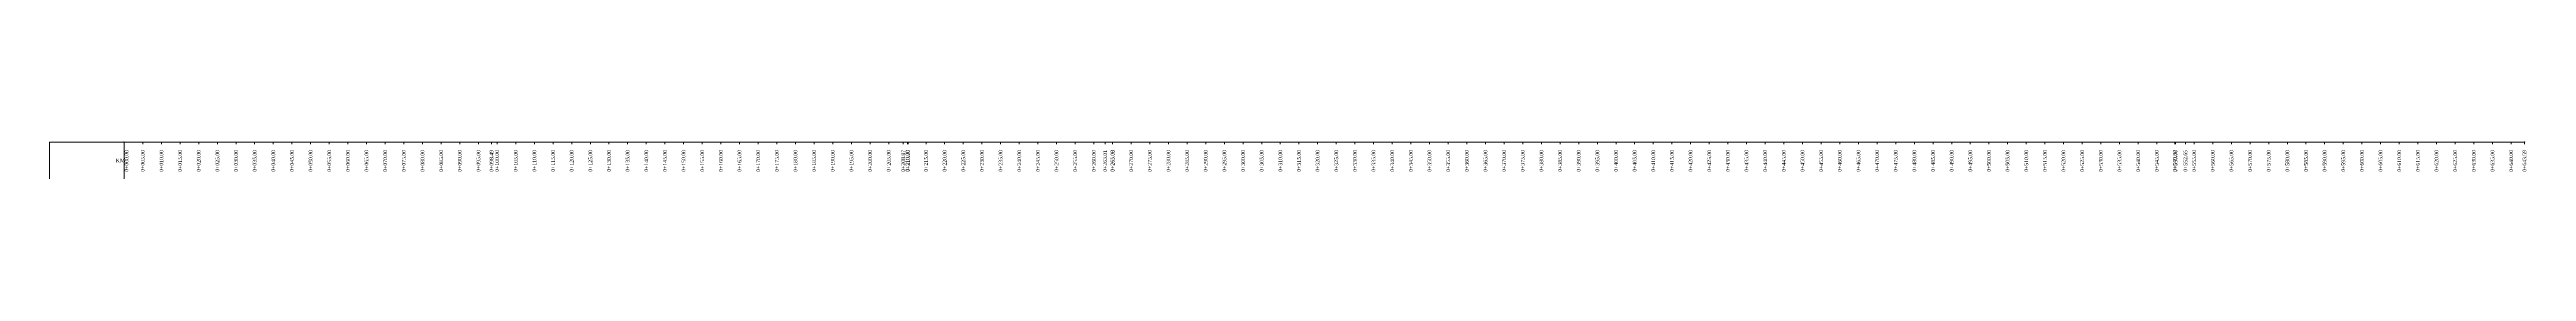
# Model space of a CAD drawing. Header units: metres. Extents: x 478603 to 489313, y 4282657 to 4289463.
# Drawn here: x 483999 to 484663, y 4283205 to 4283215 of the extents above; entities that cross this region are included whole.
import ezdxf

# ---------------------------------------------------------------- set-up
doc = ezdxf.new("R2010")
doc.units = ezdxf.units.M
for name, color, linetype, lineweight in [('PR_ENK_KM', 18, 'Continuous', 0), ('PR_OLCEK', 1, 'Continuous', 0), ('PR_PROFIL', 153, 'Continuous', 0)]:
    doc.layers.add(name, color=color, linetype=linetype, lineweight=lineweight)
doc.styles.get("Standard").update_dxf_attribs({"font": 'times.ttf'})

msp = doc.modelspace()

# ---------------------------------------------------------------- linework, layer by layer
at = {"layer": 'PR_OLCEK'}
for p in [(484019.12, 4283214.97, 959.9), (484662.71, 4283214.97, 959.9)]:
    msp.add_point(p, dxfattribs=at)
at = {"layer": 'PR_PROFIL'}
for p, q in [((483999.12, 4283214.97), (484662.71, 4283214.97)), ((483999.12, 4283205.1), (483999.12, 4283214.97)), ((484019.12, 4283205.1), (484019.12, 4283214.97)), ((484019.12, 4283214.47), (484019.12, 4283214.97)), ((484024.12, 4283214.47), (484024.12, 4283214.97)), ((484029.12, 4283214.47), (484029.12, 4283214.97)), ((484034.12, 4283214.47), (484034.12, 4283214.97)), ((484039.12, 4283214.47), (484039.12, 4283214.97)), ((484044.12, 4283214.47), (484044.12, 4283214.97)), ((484049.12, 4283214.47), (484049.12, 4283214.97)), ((484054.12, 4283214.47), (484054.12, 4283214.97)), ((484059.12, 4283214.47), (484059.12, 4283214.97)), ((484064.12, 4283214.47), (484064.12, 4283214.97)), ((484069.12, 4283214.47), (484069.12, 4283214.97)), ((484074.12, 4283214.47), (484074.12, 4283214.97)), ((484079.12, 4283214.47), (484079.12, 4283214.97)), ((484084.12, 4283214.47), (484084.12, 4283214.97)), ((484089.12, 4283214.47), (484089.12, 4283214.97)), ((484094.12, 4283214.47), (484094.12, 4283214.97)), ((484099.12, 4283214.47), (484099.12, 4283214.97)), ((484104.12, 4283214.47), (484104.12, 4283214.97)), ((484109.12, 4283214.47), (484109.12, 4283214.97)), ((484114.12, 4283214.47), (484114.12, 4283214.97)), ((484117.61, 4283214.47), (484117.61, 4283214.97)), ((484119.12, 4283214.47), (484119.12, 4283214.97)), ((484124.12, 4283214.47), (484124.12, 4283214.97)), ((484129.12, 4283214.47), (484129.12, 4283214.97)), ((484134.12, 4283214.47), (484134.12, 4283214.97)), ((484139.12, 4283214.47), (484139.12, 4283214.97)), ((484144.12, 4283214.47), (484144.12, 4283214.97)), ((484149.12, 4283214.47), (484149.12, 4283214.97)), ((484154.12, 4283214.47), (484154.12, 4283214.97)), ((484159.12, 4283214.47), (484159.12, 4283214.97)), ((484164.12, 4283214.47), (484164.12, 4283214.97)), ((484169.12, 4283214.47), (484169.12, 4283214.97)), ((484174.12, 4283214.47), (484174.12, 4283214.97)), ((484179.12, 4283214.47), (484179.12, 4283214.97)), ((484184.12, 4283214.47), (484184.12, 4283214.97)), ((484189.12, 4283214.47), (484189.12, 4283214.97)), ((484194.12, 4283214.47), (484194.12, 4283214.97)), ((484199.12, 4283214.47), (484199.12, 4283214.97)), ((484204.12, 4283214.47), (484204.12, 4283214.97)), ((484209.12, 4283214.47), (484209.12, 4283214.97)), ((484214.12, 4283214.47), (484214.12, 4283214.97)), ((484219.12, 4283214.47), (484219.12, 4283214.97)), ((484224.12, 4283214.47), (484224.12, 4283214.97)), ((484227.99, 4283214.47), (484227.99, 4283214.97)), ((484229.12, 4283214.47), (484229.12, 4283214.97)), ((484229.32, 4283214.47), (484229.32, 4283214.97)), ((484234.12, 4283214.47), (484234.12, 4283214.97)), ((484239.12, 4283214.47), (484239.12, 4283214.97)), ((484244.12, 4283214.47), (484244.12, 4283214.97)), ((484249.12, 4283214.47), (484249.12, 4283214.97)), ((484254.12, 4283214.47), (484254.12, 4283214.97)), ((484259.12, 4283214.47), (484259.12, 4283214.97)), ((484264.12, 4283214.47), (484264.12, 4283214.97)), ((484269.12, 4283214.47), (484269.12, 4283214.97)), ((484274.12, 4283214.47), (484274.12, 4283214.97)), ((484279.12, 4283214.47), (484279.12, 4283214.97)), ((484282.13, 4283214.47), (484282.13, 4283214.97)), ((484284.12, 4283214.47), (484284.12, 4283214.97)), ((484284.16, 4283214.47), (484284.16, 4283214.97)), ((484289.12, 4283214.47), (484289.12, 4283214.97)), ((484294.12, 4283214.47), (484294.12, 4283214.97)), ((484299.12, 4283214.47), (484299.12, 4283214.97)), ((484304.12, 4283214.47), (484304.12, 4283214.97)), ((484309.12, 4283214.47), (484309.12, 4283214.97)), ((484314.12, 4283214.47), (484314.12, 4283214.97)), ((484319.12, 4283214.47), (484319.12, 4283214.97)), ((484324.12, 4283214.47), (484324.12, 4283214.97)), ((484329.12, 4283214.47), (484329.12, 4283214.97)), ((484334.12, 4283214.47), (484334.12, 4283214.97)), ((484339.12, 4283214.47), (484339.12, 4283214.97)), ((484344.12, 4283214.47), (484344.12, 4283214.97)), ((484349.12, 4283214.47), (484349.12, 4283214.97)), ((484354.12, 4283214.47), (484354.12, 4283214.97)), ((484359.12, 4283214.47), (484359.12, 4283214.97)), ((484364.12, 4283214.47), (484364.12, 4283214.97)), ((484369.12, 4283214.47), (484369.12, 4283214.97)), ((484374.12, 4283214.47), (484374.12, 4283214.97)), ((484379.12, 4283214.47), (484379.12, 4283214.97)), ((484384.12, 4283214.47), (484384.12, 4283214.97)), ((484389.12, 4283214.47), (484389.12, 4283214.97)), ((484394.12, 4283214.47), (484394.12, 4283214.97)), ((484399.12, 4283214.47), (484399.12, 4283214.97)), ((484404.12, 4283214.47), (484404.12, 4283214.97)), ((484409.12, 4283214.47), (484409.12, 4283214.97)), ((484414.12, 4283214.47), (484414.12, 4283214.97)), ((484419.12, 4283214.47), (484419.12, 4283214.97)), ((484424.12, 4283214.47), (484424.12, 4283214.97)), ((484429.12, 4283214.47), (484429.12, 4283214.97)), ((484434.12, 4283214.47), (484434.12, 4283214.97)), ((484439.12, 4283214.47), (484439.12, 4283214.97)), ((484444.12, 4283214.47), (484444.12, 4283214.97)), ((484449.12, 4283214.47), (484449.12, 4283214.97)), ((484454.12, 4283214.47), (484454.12, 4283214.97)), ((484459.12, 4283214.47), (484459.12, 4283214.97)), ((484464.12, 4283214.47), (484464.12, 4283214.97)), ((484469.12, 4283214.47), (484469.12, 4283214.97)), ((484474.12, 4283214.47), (484474.12, 4283214.97)), ((484479.12, 4283214.47), (484479.12, 4283214.97)), ((484484.12, 4283214.47), (484484.12, 4283214.97)), ((484489.12, 4283214.47), (484489.12, 4283214.97)), ((484494.12, 4283214.47), (484494.12, 4283214.97)), ((484499.12, 4283214.47), (484499.12, 4283214.97)), ((484504.12, 4283214.47), (484504.12, 4283214.97)), ((484509.12, 4283214.47), (484509.12, 4283214.97)), ((484514.12, 4283214.47), (484514.12, 4283214.97)), ((484519.12, 4283214.47), (484519.12, 4283214.97)), ((484524.12, 4283214.47), (484524.12, 4283214.97)), ((484529.12, 4283214.47), (484529.12, 4283214.97)), ((484534.12, 4283214.47), (484534.12, 4283214.97)), ((484539.12, 4283214.47), (484539.12, 4283214.97)), ((484544.12, 4283214.47), (484544.12, 4283214.97)), ((484549.12, 4283214.47), (484549.12, 4283214.97)), ((484554.12, 4283214.47), (484554.12, 4283214.97)), ((484559.12, 4283214.47), (484559.12, 4283214.97)), ((484564.12, 4283214.47), (484564.12, 4283214.97)), ((484568.94, 4283214.47), (484568.94, 4283214.97)), ((484569.12, 4283214.47), (484569.12, 4283214.97)), ((484571.78, 4283214.47), (484571.78, 4283214.97)), ((484574.12, 4283214.47), (484574.12, 4283214.97)), ((484579.12, 4283214.47), (484579.12, 4283214.97)), ((484584.12, 4283214.47), (484584.12, 4283214.97)), ((484589.12, 4283214.47), (484589.12, 4283214.97)), ((484594.12, 4283214.47), (484594.12, 4283214.97)), ((484599.12, 4283214.47), (484599.12, 4283214.97)), ((484604.12, 4283214.47), (484604.12, 4283214.97)), ((484609.12, 4283214.47), (484609.12, 4283214.97)), ((484614.12, 4283214.47), (484614.12, 4283214.97)), ((484619.12, 4283214.47), (484619.12, 4283214.97)), ((484624.12, 4283214.47), (484624.12, 4283214.97)), ((484629.12, 4283214.47), (484629.12, 4283214.97)), ((484634.12, 4283214.47), (484634.12, 4283214.97)), ((484639.12, 4283214.47), (484639.12, 4283214.97)), ((484644.12, 4283214.47), (484644.12, 4283214.97)), ((484649.12, 4283214.47), (484649.12, 4283214.97)), ((484654.12, 4283214.47), (484654.12, 4283214.97)), ((484659.12, 4283214.47), (484659.12, 4283214.97)), ((484662.71, 4283214.47), (484662.71, 4283214.97))]:
    msp.add_line(p, q, dxfattribs=at)

# ---------------------------------------------------------------- texts
at = {"layer": 'PR_ENK_KM'}
msp.add_text('KM', height=1, dxfattribs=at).set_placement((484016.87, 4283209.54))
for s, p in [('  0+000.00', (484020.29, 4283206.27)), ('  0+005.00', (484024.62, 4283206.27)), ('  0+010.00', (484029.62, 4283206.27)), ('  0+015.00', (484034.62, 4283206.27)), ('  0+020.00', (484039.62, 4283206.27)), ('  0+025.00', (484044.62, 4283206.27)), ('  0+030.00', (484049.62, 4283206.27)), ('  0+035.00', (484054.62, 4283206.27)), ('  0+040.00', (484059.62, 4283206.27)), ('  0+045.00', (484064.62, 4283206.27)), ('  0+050.00', (484069.62, 4283206.27)), ('  0+055.00', (484074.62, 4283206.27)), ('  0+060.00', (484079.62, 4283206.27)), ('  0+065.00', (484084.62, 4283206.27)), ('  0+070.00', (484089.62, 4283206.27)), ('  0+075.00', (484094.62, 4283206.27)), ('  0+080.00', (484099.62, 4283206.27)), ('  0+085.00', (484104.62, 4283206.27)), ('  0+090.00', (484109.62, 4283206.27)), ('  0+095.00', (484114.62, 4283206.27)), ('  0+098.49', (484118.11, 4283206.27)), ('  0+100.00', (484119.62, 4283206.27)), ('  0+105.00', (484124.62, 4283206.27)), ('  0+110.00', (484129.62, 4283206.27)), ('  0+115.00', (484134.62, 4283206.27)), ('  0+120.00', (484139.62, 4283206.27)), ('  0+125.00', (484144.62, 4283206.27)), ('  0+130.00', (484149.62, 4283206.27)), ('  0+135.00', (484154.62, 4283206.27)), ('  0+140.00', (484159.62, 4283206.27)), ('  0+145.00', (484164.62, 4283206.27)), ('  0+150.00', (484169.62, 4283206.27)), ('  0+155.00', (484174.62, 4283206.27)), ('  0+160.00', (484179.62, 4283206.27)), ('  0+165.00', (484184.62, 4283206.27)), ('  0+170.00', (484189.62, 4283206.27)), ('  0+175.00', (484194.62, 4283206.27)), ('  0+180.00', (484199.62, 4283206.27)), ('  0+185.00', (484204.62, 4283206.27)), ('  0+190.00', (484209.62, 4283206.27)), ('  0+195.00', (484214.62, 4283206.27)), ('  0+200.00', (484219.62, 4283206.27)), ('  0+205.00', (484224.62, 4283206.27)), ('  0+208.87', (484228.49, 4283206.27)), ('  0+210.00', (484229.62, 4283206.27)), ('  0+210.20', (484229.82, 4283206.27)), ('  0+215.00', (484234.62, 4283206.27)), ('  0+220.00', (484239.62, 4283206.27)), ('  0+225.00', (484244.62, 4283206.27)), ('  0+230.00', (484249.62, 4283206.27)), ('  0+235.00', (484254.62, 4283206.27)), ('  0+240.00', (484259.62, 4283206.27)), ('  0+245.00', (484264.62, 4283206.27)), ('  0+250.00', (484269.62, 4283206.27)), ('  0+255.00', (484274.62, 4283206.27)), ('  0+260.00', (484279.62, 4283206.27)), ('  0+263.01', (484282.63, 4283206.27)), ('  0+265.00', (484284.62, 4283206.27)), ('  0+265.03', (484284.66, 4283206.27)), ('  0+270.00', (484289.62, 4283206.27)), ('  0+275.00', (484294.62, 4283206.27)), ('  0+280.00', (484299.62, 4283206.27)), ('  0+285.00', (484304.62, 4283206.27)), ('  0+290.00', (484309.62, 4283206.27)), ('  0+295.00', (484314.62, 4283206.27)), ('  0+300.00', (484319.62, 4283206.27)), ('  0+305.00', (484324.62, 4283206.27)), ('  0+310.00', (484329.62, 4283206.27)), ('  0+315.00', (484334.62, 4283206.27)), ('  0+320.00', (484339.62, 4283206.27)), ('  0+325.00', (484344.62, 4283206.27)), ('  0+330.00', (484349.62, 4283206.27)), ('  0+335.00', (484354.62, 4283206.27)), ('  0+340.00', (484359.62, 4283206.27)), ('  0+345.00', (484364.62, 4283206.27)), ('  0+350.00', (484369.62, 4283206.27)), ('  0+355.00', (484374.62, 4283206.27)), ('  0+360.00', (484379.62, 4283206.27)), ('  0+365.00', (484384.62, 4283206.27)), ('  0+370.00', (484389.62, 4283206.27)), ('  0+375.00', (484394.62, 4283206.27)), ('  0+380.00', (484399.62, 4283206.27)), ('  0+385.00', (484404.62, 4283206.27)), ('  0+390.00', (484409.62, 4283206.27)), ('  0+395.00', (484414.62, 4283206.27)), ('  0+400.00', (484419.62, 4283206.27)), ('  0+405.00', (484424.62, 4283206.27)), ('  0+410.00', (484429.62, 4283206.27)), ('  0+415.00', (484434.62, 4283206.27)), ('  0+420.00', (484439.62, 4283206.27)), ('  0+425.00', (484444.62, 4283206.27)), ('  0+430.00', (484449.62, 4283206.27)), ('  0+435.00', (484454.62, 4283206.27)), ('  0+440.00', (484459.62, 4283206.27)), ('  0+445.00', (484464.62, 4283206.27)), ('  0+450.00', (484469.62, 4283206.27)), ('  0+455.00', (484474.62, 4283206.27)), ('  0+460.00', (484479.62, 4283206.27)), ('  0+465.00', (484484.62, 4283206.27)), ('  0+470.00', (484489.62, 4283206.27)), ('  0+475.00', (484494.62, 4283206.27)), ('  0+480.00', (484499.62, 4283206.27)), ('  0+485.00', (484504.62, 4283206.27)), ('  0+490.00', (484509.62, 4283206.27)), ('  0+495.00', (484514.62, 4283206.27)), ('  0+500.00', (484519.62, 4283206.27)), ('  0+505.00', (484524.62, 4283206.27)), ('  0+510.00', (484529.62, 4283206.27)), ('  0+515.00', (484534.62, 4283206.27)), ('  0+520.00', (484539.62, 4283206.27)), ('  0+525.00', (484544.62, 4283206.27)), ('  0+530.00', (484549.62, 4283206.27)), ('  0+535.00', (484554.62, 4283206.27)), ('  0+540.00', (484559.62, 4283206.27)), ('  0+545.00', (484564.62, 4283206.27)), ('  0+549.82', (484569.44, 4283206.27)), ('  0+550.00', (484569.62, 4283206.27)), ('  0+552.65', (484572.28, 4283206.27)), ('  0+555.00', (484574.62, 4283206.27)), ('  0+560.00', (484579.62, 4283206.27)), ('  0+565.00', (484584.62, 4283206.27)), ('  0+570.00', (484589.62, 4283206.27)), ('  0+575.00', (484594.62, 4283206.27)), ('  0+580.00', (484599.62, 4283206.27)), ('  0+585.00', (484604.62, 4283206.27)), ('  0+590.00', (484609.62, 4283206.27)), ('  0+595.00', (484614.62, 4283206.27)), ('  0+600.00', (484619.62, 4283206.27)), ('  0+605.00', (484624.62, 4283206.27)), ('  0+610.00', (484629.62, 4283206.27)), ('  0+615.00', (484634.62, 4283206.27)), ('  0+620.00', (484639.62, 4283206.27)), ('  0+625.00', (484644.62, 4283206.27)), ('  0+630.00', (484649.62, 4283206.27)), ('  0+635.00', (484654.62, 4283206.27)), ('  0+640.00', (484659.62, 4283206.27)), ('  0+643.59', (484663.21, 4283206.27))]:
    msp.add_text(s, height=1, rotation=90, dxfattribs=at).set_placement(p)

doc.saveas('drawing.dxf')
